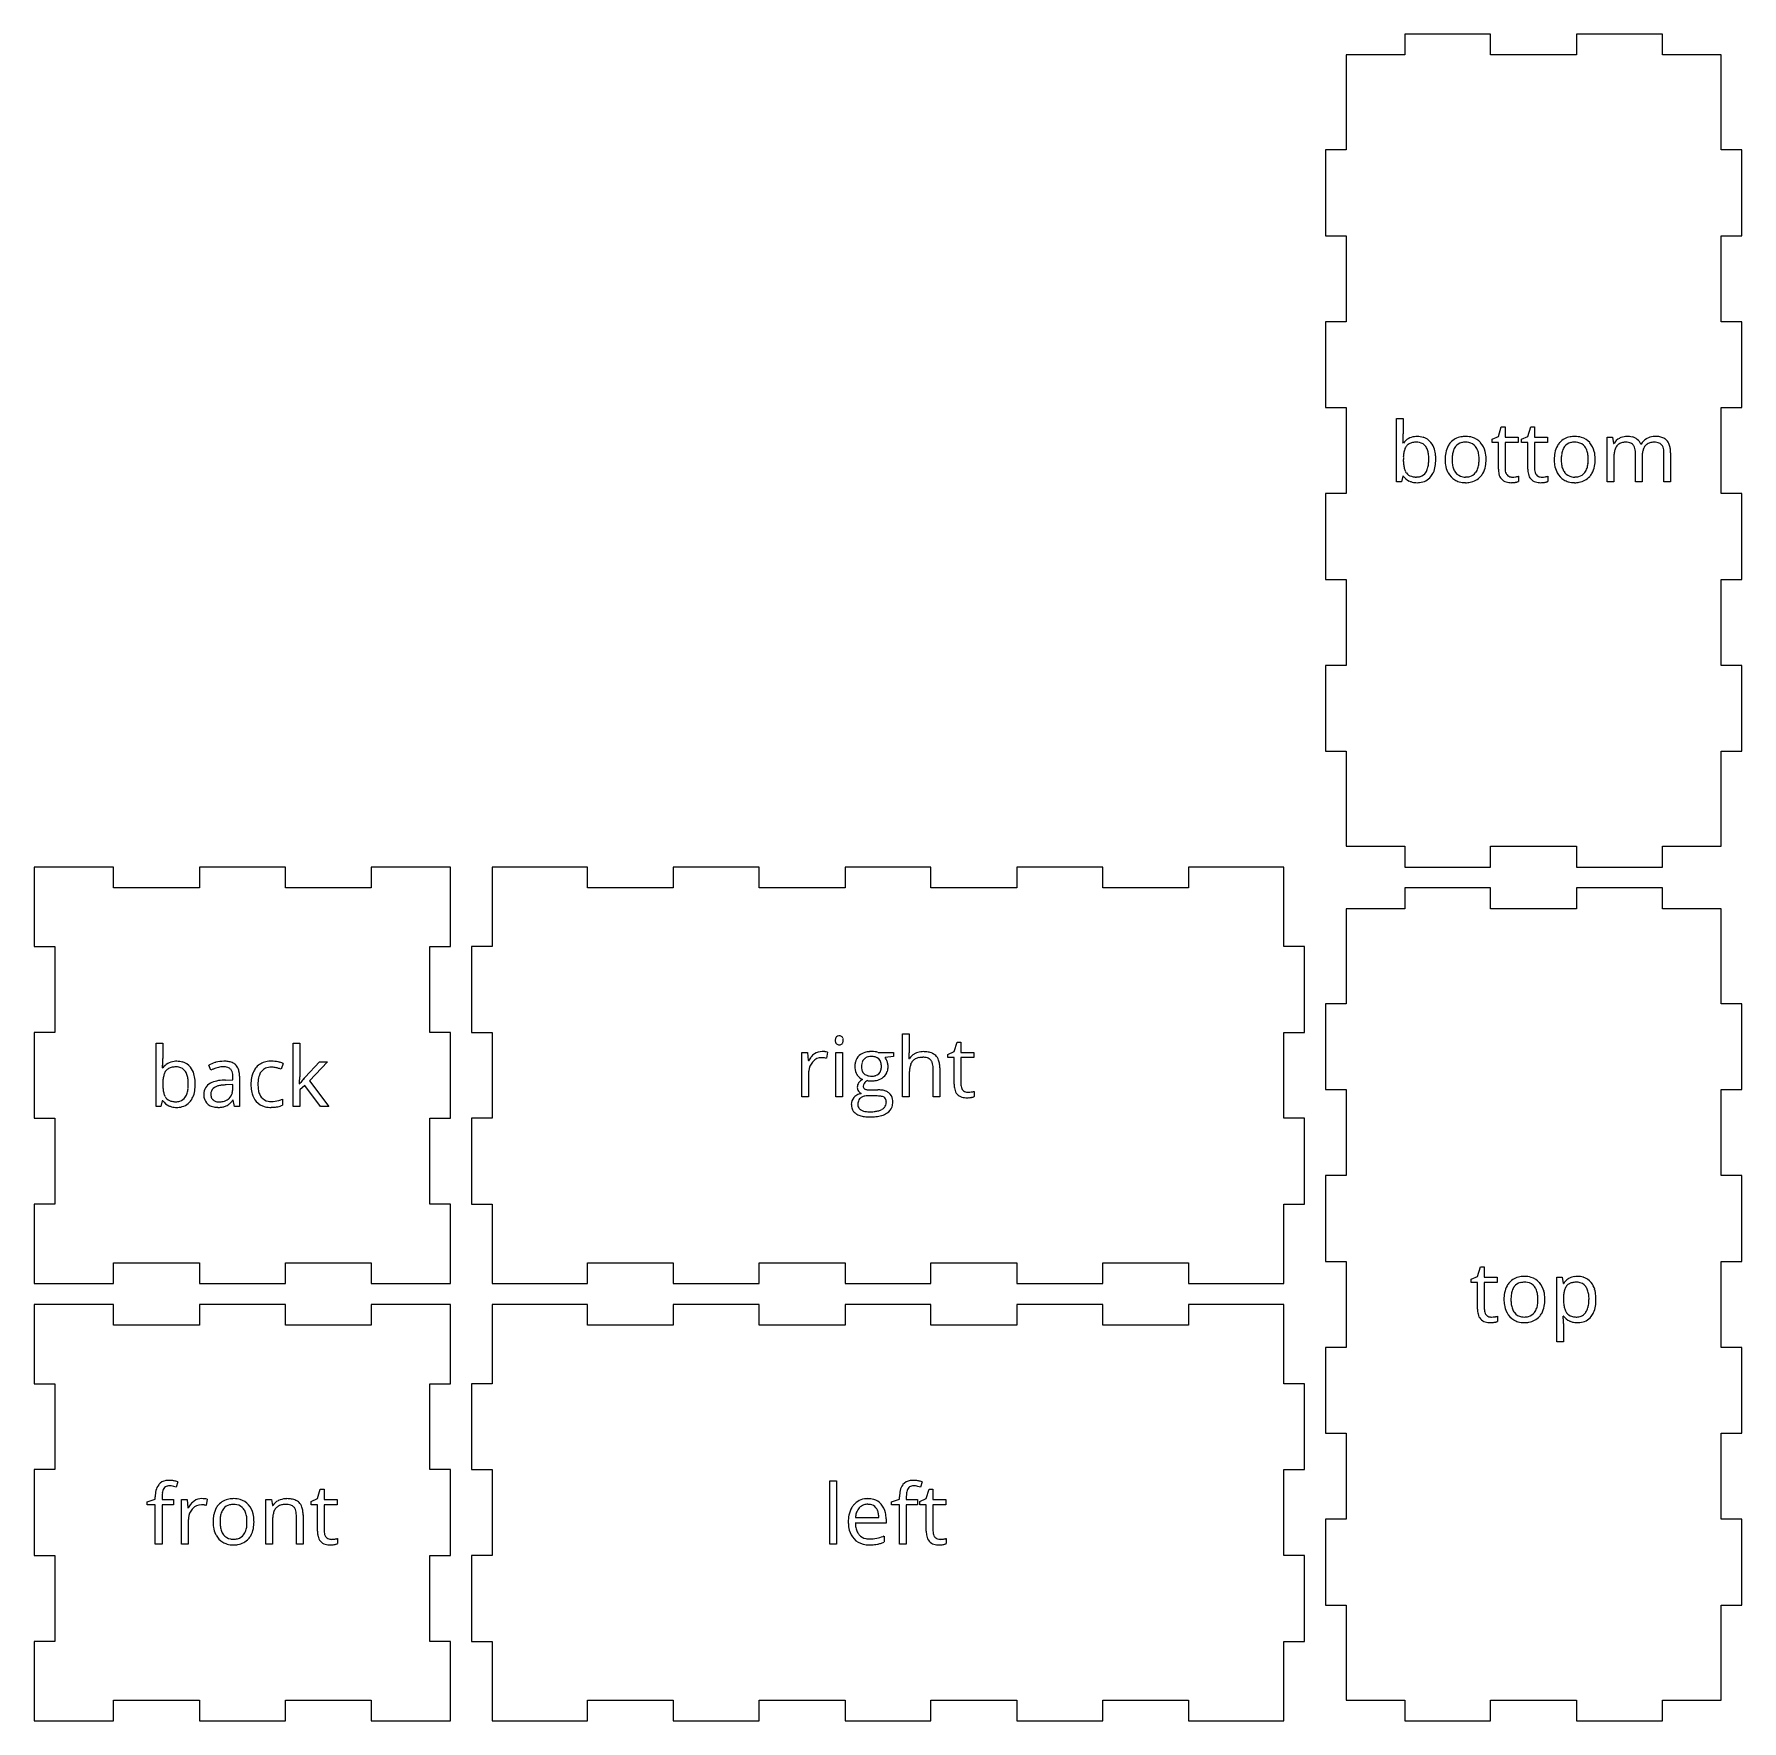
# Model space of a CAD drawing. Header units: millimetres. Extents: x 0 to 246, y 3 to 246.
import ezdxf

# ---------------------------------------------------------------- set-up
doc = ezdxf.new("R2010")
doc.units = ezdxf.units.MM

msp = doc.modelspace()

# ---------------------------------------------------------------- linework, layer by layer
at = {"layer": 'back_labelLayer'}
for p, q in [((17.56, 91.5), (17.56, 100.62)), ((17.56, 100.62), (18.53, 100.62)), ((18.53, 100.62), (18.53, 98.4)), ((37.3, 91.5), (37.3, 100.62)), ((37.3, 100.62), (38.26, 100.62)), ((38.26, 100.62), (38.26, 95.78)), ((18.49, 97.07), (18.53, 97.07)), ((25.45, 96.73), (25.15, 97.48)), ((35.87, 97.71), (35.57, 96.88)), ((39.03, 95.72), (41.1, 97.92)), ((42.26, 97.92), (39.66, 95.19)), ((41.1, 97.92), (42.26, 97.92)), ((27.54, 95.31), (28.63, 95.35)), ((28.61, 94.66), (27.64, 94.62)), ((28.61, 94.08), (28.61, 94.66)), ((28.63, 95.35), (28.63, 95.75)), ((29.58, 95.88), (29.58, 91.5)), ((38.21, 94.79), (38.26, 94.79)), ((38.99, 94.54), (38.26, 93.9)), ((38.26, 93.9), (38.26, 91.5)), ((41.26, 91.5), (38.99, 94.54)), ((39.66, 95.19), (42.44, 91.5)), ((18.26, 91.5), (17.56, 91.5)), ((18.46, 92.33), (18.26, 91.5)), ((18.53, 92.33), (18.46, 92.33)), ((28.67, 92.41), (28.62, 92.41)), ((28.86, 91.5), (28.67, 92.41)), ((29.58, 91.5), (28.86, 91.5)), ((35.78, 92.58), (35.78, 91.72)), ((38.26, 91.5), (37.3, 91.5)), ((42.44, 91.5), (41.26, 91.5))]:
    msp.add_line(p, q, dxfattribs=at)
for centre, radius, start, end in [((-1.75, 98.39), 20.28, 358.1123, 0.0485), ((3.9, 98.2), 14.63, 355.7238, 358.1259), ((6.32, 98.03), 12.2, 355.4719, 355.6523), ((20.35, 95.8), 2.21, 95.1835, 145.1109), ((21.61, 95.19), 3.04, 160.8927, 171.2334), ((20.31, 95.65), 1.67, 143.3382, 161.256), ((20, 95.85), 1.29, 120.1403, 142.4249), ((20.19, 95.5), 1.69, 100.447, 119.6701), ((20.39, 94.48), 2.73, 89.5731, 100.7324), ((20.54, 94.71), 3.32, 89.8743, 96.8145), ((20.42, 94.96), 2.25, 78.6782, 90.3749), ((20.58, 95.05), 2.97, 74.2393, 90.5624), ((20.61, 95.77), 1.42, 35.5408, 79.8011), ((20.77, 95.78), 2.23, 38.5631, 74.067), ((20.45, 95.66), 1.61, 32.7034, 35.5241), ((20.02, 95.41), 2.11, 15.7779, 32.0151), ((18.63, 95), 3.57, 6.1649, 16.0397), ((20.27, 95.38), 2.87, 16.4709, 38.4075), ((18.81, 94.93), 4.39, 5.1339, 16.7973), ((27.28, 93.53), 4.48, 106.3569, 118.335), ((28.3, 90.88), 6.51, 112.2122, 115.9641), ((27.67, 92.49), 4.78, 103.6227, 112.432), ((27.47, 92.94), 5.1, 104.5162, 106.5489), ((27.33, 93.52), 4.5, 90.0714, 104.6521), ((27.29, 94.06), 3.17, 90.4485, 103.7666), ((27.28, 94.82), 2.4, 83.6506, 90.1754), ((27.35, 93.92), 4.11, 81.568, 90.3249), ((27.38, 95.63), 1.59, 70.5717, 83.9929), ((27.58, 96.19), 0.987, 42.7296, 71.038), ((27.59, 95.47), 2.54, 68.2274, 81.7494), ((27.5, 96.15), 1.09, 20.4094, 41.448), ((26.9, 95.92), 1.73, 7.8273, 20.6042), ((27.92, 96.29), 1.66, 47.8684, 68.2934), ((25.84, 95.76), 2.79, 359.6933, 8.0036), ((27.97, 96.4), 1.54, 19.2331, 46.6741), ((27.08, 96.06), 2.49, 6.3379, 19.6815), ((25.76, 95.9), 3.83, 359.8027, 6.6583), ((34.73, 95.05), 3.47, 153.0875, 170.1051), ((34.02, 95.39), 2.68, 138.655, 152.6854), ((33.89, 95.49), 2.52, 101.4913, 138.3134), ((35.52, 94.93), 3.27, 160.1418, 175.1368), ((33.99, 95.53), 1.63, 114.4266, 161.6633), ((34.15, 95.02), 2.16, 88.7194, 112.5668), ((34.19, 94.22), 3.82, 89.5892, 102.1788), ((34.19, 95.02), 2.16, 87.6751, 89.975), ((34.21, 93.65), 4.39, 77.7702, 89.9475), ((34.16, 94.39), 2.79, 81.691, 87.5079), ((33.99, 93.17), 4.02, 77.2999, 81.7345), ((33.75, 92.05), 5.17, 74.7802, 77.4497), ((33.97, 92.86), 4.33, 68.3294, 74.8831), ((34.13, 93.19), 4.85, 74.6797, 77.9579), ((34.58, 94.82), 3.17, 70.0946, 74.7387), ((35.01, 95.99), 1.92, 63.5034, 70.1861), ((35.21, 96.42), 1.45, 62.9284, 63.1892), ((26.03, 94.72), 7.49, 177.6177, 180.0425), ((24.96, 94.69), 6.43, 179.7763, 185.7075), ((23.77, 94.84), 5.24, 171.0668, 177.8457), ((22.43, 94.43), 3.88, 185.5925, 194.2051), ((18.6, 94.47), 3.59, 343.4171, 353.6369), ((16.46, 94.75), 5.75, 359.7681, 6.3095), ((16.63, 94.71), 5.57, 353.4935, 0.2206), ((19.5, 94.35), 3.69, 335.8306, 350.8255), ((17.51, 94.68), 5.7, 350.6563, 0.338), ((16.97, 94.73), 6.24, 359.8779, 5.4093), ((26.12, 93.34), 1.68, 115.4905, 182.3568), ((26.96, 91.8), 3.44, 101.3568, 117.0799), ((26.99, 93.27), 1.54, 171.2122, 180.2058), ((26.5, 93.37), 1.04, 120.9734, 172.418), ((26.75, 92.99), 1.49, 113.5887, 121.6805), ((27.11, 92.12), 2.43, 102.7996, 113.2433), ((27.63, 88.64), 6.68, 92.4696, 101.7065), ((27.55, 90.27), 4.34, 96.3546, 102.9953), ((27.87, 87.48), 7.14, 91.8565, 96.4478), ((27.83, 85.82), 9.5, 91.7165, 92.9096), ((26.96, 93.85), 1.63, 314.1892, 347.427), ((26.14, 94.06), 2.47, 346.9177, 0.2825), ((25.51, 94.08), 3.1, 359.817, 359.9989), ((36.6, 94.7), 5.37, 169.8978, 180.3689), ((37.11, 94.66), 5.88, 179.9389, 183.9815), ((35.53, 94.52), 4.29, 183.5914, 196.3539), ((37.61, 94.7), 5.37, 174.531, 180.1549), ((36.95, 94.66), 4.71, 179.7041, 188.0744), ((35.25, 94.41), 3, 187.9315, 200.3886), ((-2.91, 97.65), 41.23, 356.0211, 356.0549), ((6.65, 97), 31.64, 356.0329, 356.6443), ((19.19, 96.27), 19.08, 356.6325, 357.491), ((26.74, 95.94), 11.53, 357.5042, 358.3308), ((31.78, 95.8), 6.48, 358.274, 359.8928), ((42.96, 91.46), 5.76, 142.3233, 144.7075), ((46.03, 89.1), 9.63, 140.4332, 142.3366), ((50.02, 85.81), 14.81, 139.2799, 140.4703), ((54.64, 81.83), 20.9, 138.3417, 139.2877), ((20.29, 93.58), 2.15, 215.585, 245.8362), ((20.8, 94.01), 2.2, 193.943, 208.0218), ((20.15, 93.67), 1.47, 208.5536, 217.5605), ((20.09, 93.65), 1.41, 218.169, 253.8047), ((20.45, 93.96), 2.57, 245.9802, 255.5455), ((20.36, 94.46), 2.26, 253.1382, 266.8483), ((20.53, 94.33), 2.95, 255.7755, 270.3186), ((20.43, 95.32), 3.13, 266.3776, 270.051), ((20.45, 94.14), 1.94, 269.3869, 285.8631), ((20.55, 94.68), 3.3, 269.9225, 275.5482), ((20.71, 93.7), 2.3, 274.064, 321.4081), ((20.6, 93.62), 1.4, 286.0163, 326.8497), ((19.9, 94.08), 2.23, 326.7105, 343.6662), ((20.37, 93.97), 2.73, 321.3161, 335.5436), ((26.88, 93.26), 2.45, 179.5457, 192.6949), ((26.06, 93.05), 1.6, 192.0828, 227.4521), ((26.1, 93.12), 1.67, 227.7689, 237.805), ((26.24, 93.38), 1.97, 238.3273, 258.9183), ((26.84, 93.25), 1.39, 179.5266, 192.7787), ((26.37, 93.14), 0.906, 192.3264, 222.058), ((26.34, 93.12), 0.866, 222.5804, 229.2548), ((26.46, 93.27), 1.06, 229.7837, 254.2724), ((26.45, 94.37), 2.98, 258.672, 270.4048), ((26.61, 93.79), 1.61, 253.9397, 266.4534), ((26.48, 95.76), 4.38, 269.9539, 273.1491), ((26.66, 94.37), 2.19, 266.0782, 270.0589), ((26.69, 94.86), 2.68, 269.5792, 282.0414), ((26.55, 94.69), 3.31, 272.9335, 281.4139), ((26.76, 93.65), 2.24, 281.2979, 293.7314), ((26.88, 94), 1.79, 281.7121, 306.4594), ((26.92, 93.23), 1.79, 294.3933, 304.7372), ((26.97, 93.85), 1.62, 306.9881, 313.8559), ((26.45, 93.91), 2.62, 304.8486, 314.8531), ((25.46, 94.91), 4.03, 314.7445, 321.7072), ((34.11, 94.09), 2.81, 196.0167, 221.1349), ((33.83, 93.88), 2.47, 221.7976, 256.802), ((34.33, 94.07), 2.02, 200.4183, 216.6392), ((33.95, 93.79), 1.54, 216.9695, 261.3103), ((34.12, 95.02), 3.64, 256.4244, 270.489), ((34.12, 94.59), 2.35, 260.136, 270.2692), ((34.11, 96.3), 4.07, 270.2658, 286.2891), ((34.16, 96.72), 5.33, 269.9656, 272.8643), ((34.24, 95.47), 4.08, 272.598, 282.1879), ((34.52, 94.18), 2.77, 282.0344, 296.9455), ((33.86, 97.23), 5.03, 286.0461, 292.3654)]:
    msp.add_arc(centre, radius, start, end, dxfattribs=at)
at = {"layer": 'back_outsideCutPath'}
for p, q in [((0, 126), (0, 114.56)), ((11.44, 126), (0, 126)), ((11.44, 123), (11.44, 126)), ((36.19, 126), (23.81, 126)), ((23.81, 126), (23.81, 123)), ((36.19, 123), (36.19, 126)), ((60, 126), (48.56, 126)), ((48.56, 126), (48.56, 123)), ((60, 114.56), (60, 126)), ((23.81, 123), (11.44, 123)), ((48.56, 123), (36.19, 123)), ((0, 114.56), (3, 114.56)), ((3, 114.56), (3, 102.19)), ((57, 102.19), (57, 114.56)), ((57, 114.56), (60, 114.56)), ((3, 102.19), (0, 102.19)), ((0, 102.19), (0, 89.81)), ((60, 102.19), (57, 102.19)), ((60, 89.81), (60, 102.19)), ((0, 89.81), (3, 89.81)), ((3, 89.81), (3, 77.44)), ((57, 77.44), (57, 89.81)), ((57, 89.81), (60, 89.81)), ((3, 77.44), (0, 77.44)), ((0, 77.44), (0, 66)), ((60, 77.44), (57, 77.44)), ((60, 66), (60, 77.44)), ((11.44, 66), (11.44, 69)), ((11.44, 69), (23.81, 69)), ((23.81, 69), (23.81, 66)), ((36.19, 66), (36.19, 69)), ((36.19, 69), (48.56, 69)), ((48.56, 69), (48.56, 66)), ((0, 66), (11.44, 66)), ((23.81, 66), (36.19, 66)), ((48.56, 66), (60, 66))]:
    msp.add_line(p, q, dxfattribs=at)
at = {"layer": 'bottom_labelLayer'}
for p, q in [((196.26, 181.5), (196.26, 190.62)), ((196.26, 190.62), (197.23, 190.62)), ((197.23, 190.62), (197.23, 188.4)), ((197.19, 187.07), (197.23, 187.07)), ((210.01, 187.63), (210.93, 188.04)), ((210.01, 187.17), (210.01, 187.63)), ((210.93, 187.17), (210.01, 187.17)), ((210.93, 188.04), (211.34, 189.41)), ((210.93, 183.35), (210.93, 187.17)), ((211.34, 189.41), (211.9, 189.41)), ((211.9, 189.41), (211.9, 187.92)), ((211.9, 187.92), (213.77, 187.92)), ((213.77, 187.17), (211.9, 187.17)), ((211.9, 187.17), (211.9, 183.39)), ((213.77, 187.92), (213.77, 187.17)), ((214.25, 187.63), (215.17, 188.04)), ((214.25, 187.17), (214.25, 187.63)), ((215.17, 187.17), (214.25, 187.17)), ((215.17, 188.04), (215.58, 189.41)), ((215.17, 183.35), (215.17, 187.17)), ((215.58, 189.41), (216.14, 189.41)), ((216.14, 189.41), (216.14, 187.92)), ((216.14, 187.92), (218, 187.92)), ((218, 187.17), (216.14, 187.17)), ((216.14, 187.17), (216.14, 183.39)), ((218, 187.92), (218, 187.17)), ((226.58, 181.5), (226.58, 187.92)), ((226.58, 187.92), (227.37, 187.92)), ((227.37, 187.92), (227.53, 187.04)), ((227.53, 187.04), (227.58, 187.04)), ((227.55, 184.87), (227.55, 181.5)), ((230.67, 181.5), (230.67, 185.68)), ((231.45, 186.95), (231.49, 186.95)), ((231.64, 185.09), (231.64, 181.5)), ((234.77, 181.5), (234.77, 185.68)), ((235.74, 185.69), (235.74, 181.5)), ((197.16, 182.33), (196.96, 181.5)), ((197.23, 182.33), (197.16, 182.33)), ((213.81, 182.3), (213.81, 181.56)), ((218.05, 182.3), (218.05, 181.56)), ((196.96, 181.5), (196.26, 181.5)), ((227.55, 181.5), (226.58, 181.5)), ((231.64, 181.5), (230.67, 181.5)), ((235.74, 181.5), (234.77, 181.5))]:
    msp.add_line(p, q, dxfattribs=at)
for centre, radius, start, end in [((182.6, 188.2), 14.63, 355.7238, 358.1259), ((185.02, 188.03), 12.2, 355.4719, 355.6523), ((176.95, 188.39), 20.28, 358.1123, 0.0485), ((199.05, 185.8), 2.21, 95.1835, 145.1109), ((198.7, 185.85), 1.29, 120.1403, 142.4249), ((198.88, 185.5), 1.69, 100.447, 119.6701), ((199.09, 184.48), 2.73, 89.5731, 100.7324), ((199.24, 184.71), 3.32, 89.8743, 96.8145), ((199.12, 184.96), 2.25, 78.6782, 90.3749), ((199.28, 185.05), 2.97, 74.2393, 90.5624), ((199.31, 185.77), 1.42, 35.5408, 79.8011), ((199.47, 185.78), 2.23, 38.5631, 74.067), ((198.97, 185.38), 2.87, 16.4709, 38.4075), ((206.04, 185.37), 2.69, 138.1759, 150.2288), ((205.95, 185.44), 2.57, 99.1759, 137.9833), ((205.98, 185.64), 1.55, 103.4685, 142.3119), ((206.2, 184.26), 3.78, 89.7327, 100.076), ((206.17, 184.9), 2.31, 89.4806, 103.8805), ((206.2, 184.76), 2.45, 79.3454, 90.3175), ((206.25, 184.77), 3.27, 73.5223, 90.5692), ((206.39, 185.59), 1.6, 37.9578, 80.4006), ((206.44, 185.47), 2.55, 41.1446, 73.2134), ((206.08, 185.15), 3.03, 13.5014, 41.0703), ((221.76, 185.37), 2.69, 138.1759, 150.2288), ((221.67, 185.44), 2.57, 99.1759, 137.9833), ((221.7, 185.64), 1.55, 103.4685, 142.3119), ((221.92, 184.26), 3.78, 89.7327, 100.076), ((221.89, 184.9), 2.31, 89.4806, 103.8805), ((221.93, 184.76), 2.45, 79.3454, 90.3175), ((221.97, 184.77), 3.27, 73.5223, 90.5692), ((222.11, 185.59), 1.6, 37.9578, 80.4006), ((222.17, 185.47), 2.55, 41.1446, 73.2134), ((221.8, 185.15), 3.03, 13.5014, 41.0703), ((229.23, 186.07), 1.91, 117.121, 149.5424), ((229.11, 185.67), 1.53, 101.1546, 123.0656), ((229.42, 185.73), 2.31, 93.8343, 117.5072), ((229.3, 184.8), 2.42, 89.5573, 101.4832), ((229.47, 185.25), 2.79, 89.9661, 94.2831), ((229.32, 184.94), 2.28, 85.5238, 90.0794), ((229.51, 184.85), 3.18, 77.5572, 90.5513), ((229.39, 185.6), 1.61, 72.3601, 85.9562), ((229.57, 186.16), 1.02, 41.0611, 72.8993), ((229.8, 186.13), 1.88, 52.7027, 78.0054), ((229.91, 186.32), 1.66, 22.2098, 51.4971), ((233.25, 185.94), 2.03, 119.4042, 150.1829), ((233.48, 185.6), 2.44, 118.2585, 120.063), ((233.48, 185.57), 2.46, 95.8635, 117.9693), ((233.21, 185.61), 1.58, 101.0032, 121.784), ((233.4, 184.71), 2.5, 89.5622, 101.2962), ((233.56, 184.97), 3.07, 89.9197, 96.2618), ((233.42, 184.96), 2.26, 85.8144, 90.0686), ((233.59, 184.66), 3.38, 79.9361, 90.3804), ((233.48, 185.6), 1.61, 72.6396, 86.2568), ((233.67, 186.16), 1.02, 41.0408, 73.1793), ((233.81, 185.88), 2.14, 62.9724, 80.1665), ((234.05, 186.36), 1.6, 44.229, 62.6229), ((233.98, 186.33), 1.67, 19.5612, 43.3161), ((204.73, 184.72), 7.49, 177.6177, 180.0425), ((203.66, 184.69), 6.43, 179.7763, 185.7075), ((202.47, 184.84), 5.24, 171.0668, 177.8457), ((200.31, 185.19), 3.04, 160.8927, 171.2334), ((199.01, 185.65), 1.67, 143.3382, 161.256), ((199.15, 185.66), 1.61, 32.7034, 35.5241), ((198.72, 185.41), 2.11, 15.7779, 32.0151), ((197.32, 185), 3.57, 6.1649, 16.0397), ((195.16, 184.75), 5.75, 359.7681, 6.3095), ((195.33, 184.71), 5.57, 353.4935, 0.2206), ((197.51, 184.93), 4.39, 5.1339, 16.7973), ((196.21, 184.68), 5.7, 350.6563, 0.338), ((195.67, 184.73), 6.24, 359.8779, 5.4093), ((208.31, 184.75), 5.05, 169.2443, 180.3881), ((208.12, 184.7), 4.87, 179.7745, 189.0933), ((206.59, 185.09), 3.3, 150.7111, 169.4695), ((209.4, 184.74), 5.14, 173.0086, 180.2464), ((209.19, 184.69), 4.93, 179.706, 187.9161), ((207.55, 184.98), 3.27, 162.0653, 173.1675), ((206.35, 185.37), 2.01, 142.9025, 162.375), ((206.06, 185.36), 2, 20.0257, 37.435), ((205.07, 185), 3.06, 7.744, 20.069), ((203.3, 184.74), 4.85, 359.7076, 7.8973), ((203.03, 184.7), 5.12, 353.5363, 0.2014), ((204.67, 184.78), 4.49, 1.1277, 13.88), ((204.13, 184.68), 5.02, 349.1762, 0.3863), ((203.45, 184.72), 5.71, 359.9919, 1.542), ((224.03, 184.75), 5.05, 169.2443, 180.3881), ((223.84, 184.7), 4.87, 179.7745, 189.0933), ((222.31, 185.09), 3.3, 150.7111, 169.4695), ((225.12, 184.74), 5.14, 173.0086, 180.2464), ((224.91, 184.69), 4.93, 179.706, 187.9161), ((223.27, 184.98), 3.27, 162.0653, 173.1675), ((222.07, 185.37), 2.01, 142.9025, 162.375), ((221.78, 185.36), 2, 20.0257, 37.435), ((220.79, 185), 3.06, 7.744, 20.069), ((219.02, 184.74), 4.85, 359.7076, 7.8973), ((218.75, 184.7), 5.12, 353.5363, 0.2014), ((220.39, 184.78), 4.49, 1.1277, 13.88), ((219.85, 184.68), 5.02, 349.1762, 0.3863), ((219.17, 184.72), 5.71, 359.9919, 1.542), ((234.33, 184.87), 6.77, 178.0977, 180.0253), ((232.44, 184.96), 4.89, 171.3042, 178.3502), ((230.47, 185.26), 2.89, 161.0235, 171.4469), ((229.28, 185.69), 1.63, 143.077, 161.3914), ((228.99, 185.89), 1.27, 123.7021, 142.3022), ((229.44, 186.07), 1.18, 20.7071, 40.0218), ((228.86, 185.85), 1.8, 7.9864, 20.7949), ((227.8, 185.69), 2.87, 359.6948, 8.1472), ((235.92, 185.11), 4.28, 172.3776, 180.183), ((237.06, 185.09), 5.41, 179.8932, 179.9989), ((234.3, 185.33), 2.64, 160.8732, 172.5273), ((233.33, 185.68), 1.61, 140.9766, 161.17), ((233.07, 185.87), 1.29, 122.3598, 140.2884), ((233.54, 186.07), 1.18, 20.7071, 40.0218), ((232.96, 185.85), 1.8, 7.9864, 20.7949), ((231.9, 185.69), 2.87, 359.6948, 8.1472), ((232.96, 185.95), 2.76, 7.5042, 19.9645), ((231.28, 185.71), 4.46, 359.7107, 7.6907), ((198.98, 183.58), 2.15, 215.585, 245.8362), ((201.13, 184.43), 3.88, 185.5925, 194.2051), ((199.5, 184.01), 2.2, 193.943, 208.0218), ((198.85, 183.67), 1.47, 208.5536, 217.5605), ((198.79, 183.65), 1.41, 218.169, 253.8047), ((199.05, 184.46), 2.26, 253.1382, 266.8483), ((199.13, 185.32), 3.13, 266.3776, 270.051), ((199.15, 184.14), 1.94, 269.3869, 285.8631), ((199.41, 183.7), 2.3, 274.064, 321.4081), ((199.3, 183.62), 1.4, 286.0163, 326.8497), ((198.6, 184.08), 2.23, 326.7105, 343.6662), ((197.3, 184.47), 3.59, 343.4171, 353.6369), ((199.07, 183.97), 2.73, 321.3161, 335.5436), ((198.2, 184.35), 3.69, 335.8306, 350.8255), ((206.87, 184.49), 3.6, 188.9103, 205.3171), ((206.5, 184.33), 3.2, 205.6559, 208.4461), ((206.02, 184.04), 2.63, 207.7947, 238.6758), ((207.38, 184.43), 3.1, 187.7639, 200.0977), ((206.39, 184.07), 2.04, 200.0846, 216.9131), ((206.02, 183.81), 1.59, 217.301, 261.7099), ((206.19, 184.61), 2.42, 260.5033, 270.2477), ((206.22, 184.46), 2.26, 269.4481, 284.7256), ((206.4, 183.79), 1.57, 284.5662, 322.6334), ((206.44, 184), 2.59, 278.8959, 317.9979), ((205.99, 184.1), 2.09, 323.0089, 342.6391), ((204.79, 184.49), 3.35, 342.3616, 353.7537), ((206.34, 184.08), 2.71, 318.144, 329.7566), ((205.82, 184.35), 3.3, 330.2507, 349.4117), ((213.99, 183.31), 3.06, 179.3551, 192.8478), ((212.45, 182.9), 1.47, 190.3818, 253.8772), ((213.86, 183.37), 1.96, 179.6417, 189.7506), ((213.17, 183.25), 1.26, 189.5479, 205.7874), ((212.89, 183.12), 0.943, 206.1295, 221.4084), ((212.86, 183.1), 0.904, 221.5949, 262.3505), ((212.93, 183.49), 1.3, 261.3265, 270.1914), ((212.94, 185.38), 3.19, 269.8803, 278.3028), ((212.97, 185.13), 2.94, 278.4155, 279.0082), ((212.61, 187.42), 5.26, 278.959, 280.5104), ((212.96, 185.59), 3.4, 280.4847, 282.6268), ((213.26, 184.26), 2.03, 282.5877, 285.5794), ((213.4, 183.71), 1.46, 285.7245, 286.256), ((218.23, 183.31), 3.06, 179.3551, 192.8478), ((216.69, 182.9), 1.47, 190.3818, 253.8772), ((218.1, 183.37), 1.96, 179.6417, 189.7506), ((217.41, 183.25), 1.26, 189.5479, 205.7874), ((217.12, 183.12), 0.943, 206.1295, 221.4084), ((217.09, 183.1), 0.904, 221.5949, 262.3505), ((217.17, 183.49), 1.3, 261.3265, 270.1914), ((217.18, 185.38), 3.19, 269.8803, 278.3028), ((217.21, 185.13), 2.94, 278.4155, 279.0082), ((216.85, 187.42), 5.26, 278.959, 280.5104), ((217.19, 185.59), 3.4, 280.4847, 282.6268), ((217.49, 184.26), 2.03, 282.5877, 285.5794), ((217.64, 183.71), 1.46, 285.7245, 286.256), ((222.59, 184.49), 3.6, 188.9103, 205.3171), ((222.22, 184.33), 3.2, 205.6559, 208.4461), ((221.74, 184.04), 2.63, 207.7947, 238.6758), ((223.1, 184.43), 3.1, 187.7639, 200.0977), ((222.11, 184.07), 2.04, 200.0846, 216.9131), ((221.74, 183.81), 1.59, 217.301, 261.7099), ((221.91, 184.61), 2.42, 260.5033, 270.2477), ((221.95, 184.46), 2.26, 269.4481, 284.7256), ((222.12, 183.79), 1.57, 284.5662, 322.6334), ((222.16, 184), 2.59, 278.8959, 317.9979), ((221.71, 184.1), 2.09, 323.0089, 342.6391), ((220.51, 184.49), 3.35, 342.3616, 353.7537), ((222.06, 184.08), 2.71, 318.144, 329.7566), ((221.54, 184.35), 3.3, 330.2507, 349.4117), ((199.15, 183.96), 2.57, 245.9802, 255.5455), ((199.23, 184.33), 2.95, 255.7755, 270.3186), ((199.25, 184.68), 3.3, 269.9225, 275.5482), ((206.05, 184.1), 2.71, 238.8116, 253.2428), ((206.16, 184.51), 3.12, 253.5437, 270.4183), ((206.2, 185.16), 3.78, 269.7503, 279.8033), ((212.76, 183.92), 2.54, 253.7848, 270.8853), ((212.79, 183.88), 2.49, 270.0035, 270.7608), ((212.78, 184.41), 3.03, 270.8932, 275.5484), ((212.67, 185.59), 4.22, 275.5261, 279.2939), ((212.77, 185.02), 3.64, 279.1865, 280.1144), ((212.93, 184.14), 2.74, 280.007, 283.3735), ((213.17, 183.12), 1.69, 283.3069, 288.1198), ((213.41, 182.42), 0.957, 287.9889, 295.3048), ((216.99, 183.92), 2.54, 253.7848, 270.8853), ((217.03, 183.88), 2.49, 270.0035, 270.7608), ((217.02, 184.41), 3.03, 270.8932, 275.5484), ((216.9, 185.59), 4.22, 275.5261, 279.2939), ((217, 185.02), 3.64, 279.1865, 280.1144), ((217.17, 184.14), 2.74, 280.007, 283.3735), ((217.41, 183.12), 1.69, 283.3069, 288.1198), ((217.64, 182.42), 0.957, 287.9889, 295.3048), ((221.77, 184.1), 2.71, 238.8116, 253.2428), ((221.88, 184.51), 3.12, 253.5437, 270.4183), ((221.92, 185.16), 3.78, 269.7503, 279.8033)]:
    msp.add_arc(centre, radius, start, end, dxfattribs=at)
at = {"layer": 'bottom_outsideCutPath'}
for p, q in [((209.81, 246), (197.44, 246)), ((197.44, 246), (197.44, 243)), ((209.81, 243), (209.81, 246)), ((234.56, 246), (222.19, 246)), ((222.19, 246), (222.19, 243)), ((234.56, 243), (234.56, 246)), ((189, 243), (189, 229.31)), ((197.44, 243), (189, 243)), ((222.19, 243), (209.81, 243)), ((243, 243), (234.56, 243)), ((243, 241.69), (243, 243)), ((243, 229.31), (243, 241.69)), ((189, 229.31), (186, 229.31)), ((186, 229.31), (186, 216.94)), ((246, 229.31), (243, 229.31)), ((246, 216.94), (246, 229.31)), ((186, 216.94), (189, 216.94)), ((189, 216.94), (189, 204.56)), ((243, 204.56), (243, 216.94)), ((243, 216.94), (246, 216.94)), ((189, 204.56), (186, 204.56)), ((186, 204.56), (186, 192.19)), ((246, 204.56), (243, 204.56)), ((246, 192.19), (246, 204.56)), ((186, 192.19), (189, 192.19)), ((189, 192.19), (189, 179.81)), ((243, 179.81), (243, 192.19)), ((243, 192.19), (246, 192.19)), ((189, 179.81), (186, 179.81)), ((186, 179.81), (186, 167.44)), ((246, 179.81), (243, 179.81)), ((246, 167.44), (246, 179.81)), ((186, 167.44), (189, 167.44)), ((189, 167.44), (189, 155.06)), ((243, 155.06), (243, 167.44)), ((243, 167.44), (246, 167.44)), ((189, 155.06), (186, 155.06)), ((186, 155.06), (186, 142.69)), ((246, 155.06), (243, 155.06)), ((246, 142.69), (246, 155.06)), ((186, 142.69), (189, 142.69)), ((189, 142.69), (189, 130.31)), ((243, 129), (243, 142.69)), ((243, 142.69), (246, 142.69)), ((189, 130.31), (189, 129)), ((189, 129), (197.44, 129)), ((197.44, 129), (197.44, 126)), ((209.81, 126), (209.81, 129)), ((209.81, 129), (222.19, 129)), ((222.19, 129), (222.19, 126)), ((234.56, 126), (234.56, 129)), ((234.56, 129), (243, 129)), ((197.44, 126), (209.81, 126)), ((222.19, 126), (234.56, 126))]:
    msp.add_line(p, q, dxfattribs=at)
at = {"layer": 'front_labelLayer'}
for p, q in [((20.72, 37.44), (20.46, 36.67)), ((16.3, 34.57), (17.45, 34.92)), ((16.3, 34.13), (16.3, 34.57)), ((17.45, 34.92), (17.45, 35.28)), ((18.42, 35.31), (18.42, 34.89)), ((18.42, 34.89), (20.06, 34.89)), ((20.06, 34.89), (20.06, 34.13)), ((21.23, 28.47), (21.23, 34.89)), ((21.23, 34.89), (22.03, 34.89)), ((22.03, 34.89), (22.15, 33.7)), ((24.93, 34.94), (24.79, 34.03)), ((33.38, 28.47), (33.38, 34.89)), ((33.38, 34.89), (34.17, 34.89)), ((34.17, 34.89), (34.33, 34.01)), ((39.89, 34.6), (40.81, 35.01)), ((39.89, 34.13), (39.89, 34.6)), ((40.81, 35.01), (41.22, 36.38)), ((41.22, 36.38), (41.79, 36.38)), ((41.79, 36.38), (41.79, 34.89)), ((41.79, 34.89), (43.65, 34.89)), ((43.65, 34.89), (43.65, 34.13)), ((17.45, 34.13), (16.3, 34.13)), ((17.45, 28.47), (17.45, 34.13)), ((20.06, 34.13), (18.42, 34.13)), ((18.42, 34.13), (18.42, 28.47)), ((22.15, 33.7), (22.19, 33.7)), ((34.33, 34.01), (34.37, 34.01)), ((37.77, 28.47), (37.77, 32.62)), ((38.75, 32.66), (38.75, 28.47)), ((40.81, 34.13), (39.89, 34.13)), ((40.81, 30.31), (40.81, 34.13)), ((43.65, 34.13), (41.79, 34.13)), ((41.79, 34.13), (41.79, 30.35)), ((22.2, 31.91), (22.2, 28.47)), ((34.35, 31.84), (34.35, 28.47)), ((18.42, 28.47), (17.45, 28.47)), ((22.2, 28.47), (21.23, 28.47)), ((34.35, 28.47), (33.38, 28.47)), ((38.75, 28.47), (37.77, 28.47)), ((43.7, 29.27), (43.7, 28.53))]:
    msp.add_line(p, q, dxfattribs=at)
for centre, radius, start, end in [((19.54, 35.76), 2.04, 141.7434, 168.2322), ((19.24, 35.92), 1.71, 98.2552, 139.6203), ((19.5, 34.69), 2.96, 89.6697, 99.9314), ((19.5, 34.52), 3.13, 81.5641, 89.7018), ((19.28, 32.98), 4.68, 75.974, 81.6565), ((18.91, 31.41), 6.3, 73.2964, 76.0946), ((21.39, 35.33), 3.94, 167.5776, 180.6587), ((23.02, 35.31), 4.59, 178.1974, 180.0232), ((21.76, 35.36), 3.33, 171.6528, 178.4384), ((20.43, 35.56), 1.99, 161.8438, 171.7847), ((19.61, 35.84), 1.13, 145.0688, 162.1802), ((19.37, 35.99), 0.842, 102.7678, 144.338), ((19.49, 35.54), 1.31, 89.4859, 103.4197), ((19.5, 34.76), 2.09, 83.076, 89.7927), ((19.37, 33.73), 3.13, 76.5184, 83.0216), ((19, 32.17), 4.72, 71.9613, 76.5918), ((24.47, 32.59), 2.51, 124.2321, 139.4161), ((24.15, 33.07), 1.94, 89.6797, 124.4406), ((24.17, 30.54), 4.47, 84.9923, 90.1281), ((24.28, 31.74), 3.26, 78.4892, 85.0266), ((28.47, 32.41), 2.57, 99.1759, 137.9833), ((28.72, 31.23), 3.78, 89.7327, 100.076), ((28.77, 31.74), 3.27, 73.5223, 90.5692), ((28.96, 32.44), 2.55, 41.1446, 73.2134), ((36.04, 32.96), 1.97, 116.9443, 147.6526), ((36.24, 32.61), 2.37, 115.8071, 117.6069), ((36.35, 32.37), 2.63, 94.3227, 115.5454), ((36.41, 31.82), 3.18, 89.9579, 94.7109), ((36.44, 31.17), 3.84, 80.5585, 90.3538), ((36.68, 32.56), 2.43, 65.1094, 80.7638), ((36.96, 33.18), 1.75, 46.5584, 64.8783), ((36.98, 33.24), 1.69, 19.3849, 45.5997), ((25.05, 32.09), 3.28, 139.414, 150.6033), ((25.16, 31.92), 2.95, 173.6908, 180.0883), ((24.43, 32.03), 2.22, 138.9576, 174.5422), ((24.49, 31.97), 2.31, 135.6207, 138.8378), ((24.08, 32.44), 1.69, 89.6335, 137.0881), ((24.09, 31.84), 2.28, 87.3437, 89.9659), ((24.05, 31.14), 2.99, 81.5885, 87.1917), ((23.86, 29.85), 4.29, 77.4454, 81.636), ((30.82, 31.72), 5.05, 169.2443, 180.3881), ((29.11, 32.06), 3.3, 150.7111, 169.4695), ((28.56, 32.34), 2.69, 138.1759, 150.2288), ((31.92, 31.71), 5.14, 173.0086, 180.2464), ((30.06, 31.94), 3.27, 162.0653, 173.1675), ((28.87, 32.34), 2.01, 142.9025, 162.375), ((28.49, 32.61), 1.55, 103.4685, 142.3119), ((28.69, 31.87), 2.31, 89.4806, 103.8805), ((28.72, 31.73), 2.45, 79.3454, 90.3175), ((28.91, 32.56), 1.6, 37.9578, 80.4006), ((28.58, 32.33), 2, 20.0257, 37.435), ((27.59, 31.96), 3.06, 7.744, 20.069), ((25.81, 31.71), 4.85, 359.7076, 7.8973), ((28.6, 32.12), 3.03, 13.5014, 41.0703), ((27.18, 31.75), 4.49, 1.1277, 13.88), ((38.95, 31.91), 4.6, 171.1766, 178.3218), ((40.58, 31.84), 6.23, 178.081, 180.0237), ((37.14, 32.2), 2.77, 159.9534, 171.3801), ((36.04, 32.62), 1.59, 140.1519, 160.3146), ((35.86, 32.74), 1.37, 118.5439, 139.1927), ((36.07, 32.33), 1.83, 100.1176, 118.1603), ((36.28, 31.24), 2.94, 89.5933, 100.3718), ((36.3, 31.6), 2.58, 84.0198, 90.151), ((36.4, 32.43), 1.74, 71.0828, 84.3692), ((36.62, 33.04), 1.1, 43.3791, 71.5386), ((36.56, 33.01), 1.16, 22.7025, 42.3419), ((36.04, 32.8), 1.72, 8.4932, 22.658), ((35.02, 32.64), 2.75, 359.6714, 8.6877), ((36, 32.88), 2.73, 6.9633, 19.8363), ((34.5, 32.67), 4.24, 359.7631, 7.2116), ((30.64, 31.67), 4.87, 179.7745, 189.0933), ((29.39, 31.45), 3.6, 188.9103, 205.3171), ((29.02, 31.3), 3.2, 205.6559, 208.4461), ((28.54, 31), 2.63, 207.7947, 238.6758), ((31.71, 31.66), 4.93, 179.706, 187.9161), ((29.9, 31.4), 3.1, 187.7639, 200.0977), ((28.9, 31.04), 2.04, 200.0846, 216.9131), ((28.54, 30.78), 1.59, 217.301, 261.7099), ((28.92, 30.76), 1.57, 284.5662, 322.6334), ((28.5, 31.06), 2.09, 323.0089, 342.6391), ((27.31, 31.45), 3.35, 342.3616, 353.7537), ((25.54, 31.67), 5.12, 353.5363, 0.2014), ((28.86, 31.04), 2.71, 318.144, 329.7566), ((28.34, 31.31), 3.3, 330.2507, 349.4117), ((26.65, 31.65), 5.02, 349.1762, 0.3863), ((25.96, 31.69), 5.71, 359.9919, 1.542), ((43.87, 30.28), 3.06, 179.3551, 192.8478), ((42.34, 29.86), 1.47, 190.3818, 253.8772), ((43.74, 30.34), 1.96, 179.6417, 189.7506), ((43.05, 30.22), 1.26, 189.5479, 205.7874), ((42.77, 30.09), 0.943, 206.1295, 221.4084), ((28.57, 31.07), 2.71, 238.8116, 253.2428), ((28.67, 31.47), 3.12, 253.5437, 270.4183), ((28.71, 31.58), 2.42, 260.5033, 270.2477), ((28.71, 32.13), 3.78, 269.7503, 279.8033), ((28.74, 31.42), 2.26, 269.4481, 284.7256), ((28.95, 30.97), 2.59, 278.8959, 317.9979), ((42.64, 30.89), 2.54, 253.7848, 270.8853), ((42.74, 30.06), 0.904, 221.5949, 262.3505), ((42.81, 30.45), 1.3, 261.3265, 270.1914), ((42.68, 30.84), 2.49, 270.0035, 270.7608), ((42.66, 31.38), 3.03, 270.8932, 275.5484), ((42.82, 32.35), 3.19, 269.8803, 278.3028), ((42.55, 32.56), 4.22, 275.5261, 279.2939), ((42.65, 31.99), 3.64, 279.1865, 280.1144), ((42.85, 32.1), 2.94, 278.4155, 279.0082), ((42.81, 31.11), 2.74, 280.007, 283.3735), ((42.5, 34.39), 5.26, 278.959, 280.5104), ((43.06, 30.09), 1.69, 283.3069, 288.1198), ((42.84, 32.56), 3.4, 280.4847, 282.6268), ((43.14, 31.23), 2.03, 282.5877, 285.5794), ((43.29, 29.39), 0.957, 287.9889, 295.3048), ((43.29, 30.68), 1.46, 285.7245, 286.256)]:
    msp.add_arc(centre, radius, start, end, dxfattribs=at)
at = {"layer": 'front_outsideCutPath'}
for p, q in [((0, 63), (0, 51.56)), ((11.44, 63), (0, 63)), ((11.44, 60), (11.44, 63)), ((36.19, 63), (23.81, 63)), ((23.81, 63), (23.81, 60)), ((36.19, 60), (36.19, 63)), ((60, 63), (48.56, 63)), ((48.56, 63), (48.56, 60)), ((60, 51.56), (60, 63)), ((23.81, 60), (11.44, 60)), ((48.56, 60), (36.19, 60)), ((0, 51.56), (3, 51.56)), ((3, 51.56), (3, 39.19)), ((57, 39.19), (57, 51.56)), ((57, 51.56), (60, 51.56)), ((3, 39.19), (0, 39.19)), ((0, 39.19), (0, 26.81)), ((60, 39.19), (57, 39.19)), ((60, 26.81), (60, 39.19)), ((0, 26.81), (3, 26.81)), ((3, 26.81), (3, 14.44)), ((57, 14.44), (57, 26.81)), ((57, 26.81), (60, 26.81)), ((3, 14.44), (0, 14.44)), ((0, 14.44), (0, 3)), ((60, 14.44), (57, 14.44)), ((60, 3), (60, 14.44)), ((11.44, 3), (11.44, 6)), ((11.44, 6), (23.81, 6)), ((23.81, 6), (23.81, 3)), ((36.19, 3), (36.19, 6)), ((36.19, 6), (48.56, 6)), ((48.56, 6), (48.56, 3)), ((0, 3), (11.44, 3)), ((23.81, 3), (36.19, 3)), ((48.56, 3), (60, 3))]:
    msp.add_line(p, q, dxfattribs=at)
at = {"layer": 'left_labelLayer'}
for p, q in [((114.61, 28.47), (114.61, 37.59)), ((114.61, 37.59), (115.58, 37.59)), ((115.58, 37.59), (115.58, 28.47)), ((127.92, 37.44), (127.67, 36.67)), ((123.51, 34.57), (124.66, 34.92)), ((123.51, 34.13), (123.51, 34.57)), ((124.66, 34.92), (124.66, 35.28)), ((125.63, 35.31), (125.63, 34.89)), ((125.63, 34.89), (127.27, 34.89)), ((127.27, 34.89), (127.27, 34.13)), ((127.59, 34.6), (128.51, 35.01)), ((127.59, 34.13), (127.59, 34.6)), ((128.51, 35.01), (128.92, 36.38)), ((128.92, 36.38), (129.48, 36.38)), ((129.48, 36.38), (129.48, 34.89)), ((129.48, 34.89), (131.35, 34.89)), ((131.35, 34.89), (131.35, 34.13)), ((118.32, 32.29), (121.67, 32.29)), ((122.72, 32.12), (122.72, 31.5)), ((124.66, 34.13), (123.51, 34.13)), ((124.66, 28.47), (124.66, 34.13)), ((127.27, 34.13), (125.63, 34.13)), ((125.63, 34.13), (125.63, 28.47)), ((128.51, 34.13), (127.59, 34.13)), ((128.51, 30.31), (128.51, 34.13)), ((131.35, 34.13), (129.48, 34.13)), ((129.48, 34.13), (129.48, 30.35)), ((122.72, 31.5), (118.29, 31.5)), ((122.44, 29.63), (122.44, 28.77)), ((115.58, 28.47), (114.61, 28.47)), ((125.63, 28.47), (124.66, 28.47)), ((131.39, 29.27), (131.39, 28.53))]:
    msp.add_line(p, q, dxfattribs=at)
for centre, radius, start, end in [((126.75, 35.76), 2.04, 141.7434, 168.2322), ((126.45, 35.92), 1.71, 98.2552, 139.6203), ((126.71, 34.69), 2.96, 89.6697, 99.9314), ((126.71, 34.52), 3.13, 81.5641, 89.7018), ((126.49, 32.98), 4.68, 75.974, 81.6565), ((126.12, 31.41), 6.3, 73.2964, 76.0946), ((119.97, 32.51), 2.49, 92.4763, 140.5386), ((120.1, 31.57), 3.44, 89.9638, 93.9177), ((120.13, 32.04), 2.96, 74.2126, 90.545), ((120.32, 32.73), 2.25, 41.2065, 74.0233), ((128.6, 35.33), 3.94, 167.5776, 180.6587), ((130.23, 35.31), 4.59, 178.1974, 180.0232), ((128.97, 35.36), 3.33, 171.6528, 178.4384), ((127.64, 35.56), 1.99, 161.8438, 171.7847), ((126.82, 35.84), 1.13, 145.0688, 162.1802), ((126.58, 35.99), 0.842, 102.7678, 144.338), ((126.7, 35.54), 1.31, 89.4859, 103.4197), ((126.7, 34.76), 2.09, 83.076, 89.7927), ((126.58, 33.73), 3.13, 76.5184, 83.0216), ((126.21, 32.17), 4.72, 71.9613, 76.5918), ((122.39, 31.66), 5.11, 168.9539, 180.3843), ((120.72, 32), 3.41, 149.4071, 169.1854), ((120.26, 32.25), 2.88, 140.1056, 148.9068), ((121.97, 31.96), 3.67, 172.1546, 174.7615), ((121.14, 32.09), 2.83, 160.3353, 172.5315), ((120.29, 32.41), 1.92, 138.0995, 160.5866), ((119.96, 32.7), 1.48, 106.4657, 137.9176), ((120.07, 32.28), 1.92, 89.4423, 106.2089), ((120.1, 32.19), 2, 79.6468, 90.291), ((120.24, 32.85), 1.33, 40.0823, 80.6243), ((120.11, 32.74), 1.5, 23.4822, 39.7072), ((119.54, 32.51), 2.11, 8.7343, 23.2772), ((118.36, 32.31), 3.31, 359.6745, 8.9225), ((119.96, 32.42), 2.72, 11.5994, 41.1496), ((118.76, 32.14), 3.96, 359.6148, 12.0336), ((122.84, 31.63), 5.56, 179.9886, 181.7991), ((121.59, 31.55), 4.3, 181.3575, 194.492), ((120.2, 31.17), 2.86, 194.0877, 223.0538), ((122.2, 31.58), 3.9, 181.1447, 190.8007), ((120.82, 31.31), 2.5, 190.6006, 206.0275), ((120.21, 31.02), 1.83, 206.295, 222.5558), ((120.15, 30.99), 1.77, 223.0645, 258.1401), ((120.37, 34.34), 5.14, 270.1984, 292.209), ((120.12, 35.05), 5.89, 291.8256, 293.1614), ((131.57, 30.28), 3.06, 179.3551, 192.8478), ((130.03, 29.86), 1.47, 190.3818, 253.8772), ((131.44, 30.34), 1.96, 179.6417, 189.7506), ((130.75, 30.22), 1.26, 189.5479, 205.7874), ((130.47, 30.09), 0.943, 206.1295, 221.4084), ((120.05, 31.06), 2.68, 223.5466, 256.1957), ((120.32, 32.13), 3.78, 256.0088, 270.4848), ((120.37, 31.88), 2.68, 257.5312, 270.4319), ((120.36, 36.27), 7.92, 269.9669, 271.9932), ((120.43, 34.36), 6.01, 271.912, 275.9727), ((120.64, 32.45), 4.08, 275.9054, 281.6604), ((120.54, 32.82), 4.47, 281.9936, 287.8852), ((120.11, 34.12), 5.84, 287.9023, 293.4861), ((130.33, 30.89), 2.54, 253.7848, 270.8853), ((130.43, 30.06), 0.904, 221.5949, 262.3505), ((130.51, 30.45), 1.3, 261.3265, 270.1914), ((130.37, 30.84), 2.49, 270.0035, 270.7608), ((130.36, 31.38), 3.03, 270.8932, 275.5484), ((130.52, 32.35), 3.19, 269.8803, 278.3028), ((130.25, 32.56), 4.22, 275.5261, 279.2939), ((130.35, 31.99), 3.64, 279.1865, 280.1144), ((130.55, 32.1), 2.94, 278.4155, 279.0082), ((130.51, 31.11), 2.74, 280.007, 283.3735), ((130.19, 34.39), 5.26, 278.959, 280.5104), ((130.75, 30.09), 1.69, 283.3069, 288.1198), ((130.53, 32.56), 3.4, 280.4847, 282.6268), ((130.83, 31.23), 2.03, 282.5877, 285.5794), ((130.98, 29.39), 0.957, 287.9889, 295.3048), ((130.98, 30.68), 1.46, 285.7245, 286.256)]:
    msp.add_arc(centre, radius, start, end, dxfattribs=at)
at = {"layer": 'left_outsideCutPath'}
for p, q in [((66, 63), (66, 51.56)), ((67.31, 63), (66, 63)), ((79.69, 63), (67.31, 63)), ((79.69, 60), (79.69, 63)), ((104.44, 63), (92.06, 63)), ((92.06, 63), (92.06, 60)), ((104.44, 60), (104.44, 63)), ((129.19, 63), (116.81, 63)), ((116.81, 63), (116.81, 60)), ((129.19, 60), (129.19, 63)), ((153.94, 63), (141.56, 63)), ((141.56, 63), (141.56, 60)), ((153.94, 60), (153.94, 63)), ((180, 63), (166.31, 63)), ((166.31, 63), (166.31, 60)), ((180, 51.56), (180, 63)), ((92.06, 60), (79.69, 60)), ((116.81, 60), (104.44, 60)), ((141.56, 60), (129.19, 60)), ((166.31, 60), (153.94, 60)), ((66, 51.56), (63, 51.56)), ((63, 51.56), (63, 39.19)), ((183, 51.56), (180, 51.56)), ((183, 39.19), (183, 51.56)), ((63, 39.19), (66, 39.19)), ((66, 39.19), (66, 26.81)), ((180, 26.81), (180, 39.19)), ((180, 39.19), (183, 39.19)), ((66, 26.81), (63, 26.81)), ((63, 26.81), (63, 14.44)), ((183, 26.81), (180, 26.81)), ((183, 14.44), (183, 26.81)), ((63, 14.44), (66, 14.44)), ((66, 14.44), (66, 3)), ((180, 3), (180, 14.44)), ((180, 14.44), (183, 14.44)), ((79.69, 3), (79.69, 6)), ((79.69, 6), (92.06, 6)), ((92.06, 6), (92.06, 3)), ((104.44, 3), (104.44, 6)), ((104.44, 6), (116.81, 6)), ((116.81, 6), (116.81, 3)), ((129.19, 3), (129.19, 6)), ((129.19, 6), (141.56, 6)), ((141.56, 6), (141.56, 3)), ((153.94, 3), (153.94, 6)), ((153.94, 6), (166.31, 6)), ((166.31, 6), (166.31, 3)), ((66, 3), (79.69, 3)), ((92.06, 3), (104.44, 3)), ((116.81, 3), (129.19, 3)), ((141.56, 3), (153.94, 3)), ((166.31, 3), (178.69, 3)), ((178.69, 3), (180, 3))]:
    msp.add_line(p, q, dxfattribs=at)
at = {"layer": 'right_labelLayer'}
for p, q in [((125.09, 92.88), (125.09, 102)), ((125.09, 102), (126.07, 102)), ((126.07, 102), (126.07, 99.24)), ((110.59, 92.88), (110.59, 99.3)), ((110.59, 99.3), (111.39, 99.3)), ((111.39, 99.3), (111.5, 98.12)), ((114.28, 99.35), (114.15, 98.45)), ((115.49, 92.88), (115.49, 99.3)), ((115.49, 99.3), (116.46, 99.3)), ((116.46, 99.3), (116.46, 92.88)), ((121.56, 99.3), (123.78, 99.3)), ((123.78, 98.69), (122.59, 98.55)), ((123.78, 99.3), (123.78, 98.69)), ((126.02, 98.41), (126.08, 98.41)), ((131.61, 99.02), (132.53, 99.42)), ((131.61, 98.55), (131.61, 99.02)), ((132.53, 98.55), (131.61, 98.55)), ((132.53, 99.42), (132.94, 100.79)), ((132.53, 94.73), (132.53, 98.55)), ((132.94, 100.79), (133.5, 100.79)), ((133.5, 100.79), (133.5, 99.3)), ((133.5, 99.3), (135.37, 99.3)), ((135.37, 98.55), (133.5, 98.55)), ((133.5, 98.55), (133.5, 94.77)), ((135.37, 99.3), (135.37, 98.55)), ((111.5, 98.12), (111.55, 98.12)), ((111.56, 96.33), (111.56, 92.88)), ((126.07, 96.24), (126.07, 92.88)), ((129.49, 92.88), (129.49, 97.04)), ((130.46, 97.07), (130.46, 92.88)), ((120.4, 93.9), (121.53, 93.9)), ((135.41, 93.69), (135.41, 92.94)), ((111.56, 92.88), (110.59, 92.88)), ((116.46, 92.88), (115.49, 92.88)), ((121.22, 93.03), (120.06, 93.03)), ((126.07, 92.88), (125.09, 92.88)), ((130.46, 92.88), (129.49, 92.88))]:
    msp.add_line(p, q, dxfattribs=at)
for centre, radius, start, end in [((116.48, 101.05), 1.08, 170.8452, 180.3544), ((116.55, 101.04), 1.15, 179.8805, 185.3688), ((116.2, 101), 0.792, 184.9926, 198.2041), ((116.08, 101.12), 0.669, 155.9679, 171.0515), ((115.88, 101.21), 0.455, 133.7879, 155.9172), ((115.95, 101.13), 0.562, 92.6447, 133.471), ((115.98, 100.95), 0.742, 89.9692, 93.7642), ((115.99, 101.12), 0.573, 46.3708, 90.8879), ((116.04, 101.18), 0.491, 17.7252, 46.4473), ((115.91, 100.97), 0.634, 332.6322, 350.0706), ((115.78, 101.08), 0.772, 4.9427, 18.1902), ((115.55, 101.04), 1.01, 349.8344, 0.3891), ((115.44, 101.05), 1.11, 359.8848, 5.3182), ((114.41, 96.5), 3.28, 139.414, 150.6033), ((113.82, 97.01), 2.51, 124.2321, 139.4161), ((113.44, 96.85), 1.69, 89.6335, 137.0881), ((113.51, 97.48), 1.94, 89.6797, 124.4406), ((113.44, 96.26), 2.28, 87.3437, 89.9659), ((113.53, 94.96), 4.47, 84.9923, 90.1281), ((113.4, 95.55), 2.99, 81.5885, 87.1917), ((113.22, 94.26), 4.29, 77.4454, 81.636), ((113.63, 96.16), 3.26, 78.4892, 85.0266), ((115.92, 100.91), 0.502, 197.7934, 224.8941), ((115.95, 100.94), 0.546, 225.1301, 249.9002), ((115.97, 101.01), 0.618, 250.5001, 270.5979), ((115.99, 100.96), 0.567, 269.1788, 314.2807), ((116.05, 100.9), 0.475, 313.6154, 332.2678), ((120.1, 97.48), 1.85, 132.3288, 167.3341), ((120.22, 97.3), 2.07, 106.2189, 131.5378), ((120.34, 97.55), 1.12, 122.5211, 134.9967), ((120.54, 96.28), 3.13, 93.633, 106.5409), ((120.45, 97.37), 1.33, 101.062, 121.9739), ((120.59, 96.67), 2.04, 89.5859, 101.3334), ((120.64, 95.13), 4.3, 89.938, 94.0268), ((120.63, 96.6), 2.12, 76.1095, 90.7028), ((120.66, 95.69), 3.73, 82.5852, 90.1849), ((120.77, 96.58), 2.84, 74.0089, 82.5695), ((120.9, 97.57), 1.1, 13.9536, 77.6674), ((121.35, 97.57), 1.58, 29.4584, 38.3577), ((122.25, 98.95), 3.8, 351.9714, 354.9618), ((120.29, 99.12), 5.77, 354.9828, 357.8944), ((117.32, 99.23), 8.75, 357.8674, 0.0683), ((127.73, 97.38), 1.94, 119.8316, 147.9726), ((127.96, 97.02), 2.37, 116.6658, 120.4183), ((128.01, 96.91), 2.5, 96.6653, 116.3782), ((127.78, 96.75), 1.83, 100.1068, 118.0848), ((127.99, 95.65), 2.94, 89.5919, 100.3595), ((128.1, 96.25), 3.16, 89.8927, 96.9959), ((128.02, 96.02), 2.58, 84.0198, 90.151), ((128.13, 95.46), 3.95, 80.6863, 90.3537), ((128.12, 96.85), 1.74, 71.0828, 84.3692), ((128.33, 97.46), 1.1, 43.3791, 71.5386), ((128.38, 96.91), 2.48, 65.6023, 80.8844), ((128.67, 97.57), 1.75, 46.7401, 65.413), ((128.69, 97.64), 1.69, 19.2204, 45.7661), ((114.51, 96.33), 2.95, 173.6908, 180.0883), ((113.79, 96.45), 2.22, 138.9576, 174.5422), ((113.85, 96.39), 2.31, 135.6207, 138.8378), ((121.03, 97.25), 2.81, 166.8196, 180.4839), ((120.68, 97.22), 2.45, 179.976, 183.6207), ((120.23, 97.17), 2.01, 183.0161, 212.3123), ((120.32, 97.23), 2.11, 212.4713, 215.8875), ((120, 96.98), 1.71, 215.1641, 247.4748), ((121.74, 97.25), 2.56, 175.3393, 180.0865), ((121.08, 97.23), 1.9, 179.5617, 191.6529), ((121, 97.32), 1.82, 162.5912, 175.7343), ((120.42, 97.09), 1.22, 191.3555, 213.366), ((120.39, 97.53), 1.17, 135.584, 163.0016), ((120.26, 97), 1.04, 213.9574, 227.7971), ((120.4, 97.17), 1.26, 228.2621, 254.7341), ((120.58, 97.77), 1.89, 254.4016, 267.4349), ((120.65, 98), 2.12, 269.2257, 284.3774), ((120.94, 97), 1.07, 282.7797, 346.4828), ((119.96, 97.3), 2.09, 359.1807, 15.0432), ((120.08, 97.24), 1.97, 345.4362, 0.7466), ((121.19, 97.13), 1.8, 310.6098, 342.0924), ((120.7, 97.2), 2.32, 23.1846, 29.5422), ((120.08, 96.93), 3, 21.2508, 23.3488), ((121.13, 97.34), 1.87, 6.8505, 20.9872), ((120.78, 97.24), 2.23, 342.565, 0.5958), ((120.61, 97.27), 2.4, 359.871, 7.0432), ((130.72, 96.32), 4.65, 171.3202, 178.3407), ((132.34, 96.24), 6.28, 178.108, 180.023), ((128.91, 96.6), 2.81, 160.1567, 171.5313), ((127.78, 97.02), 1.62, 140.6208, 160.5049), ((127.57, 97.16), 1.36, 118.4551, 139.6706), ((128.28, 97.43), 1.16, 22.7025, 42.3419), ((127.76, 97.21), 1.72, 8.4932, 22.658), ((126.74, 97.05), 2.75, 359.6714, 8.6877), ((127.72, 97.28), 2.73, 6.4734, 19.6468), ((126.26, 97.09), 4.21, 359.7945, 6.7744), ((119.68, 94.29), 1.11, 161.7226, 180.4843), ((119.68, 94.28), 1.12, 179.9839, 182.9377), ((119.47, 94.25), 0.902, 182.1767, 215.3415), ((119.56, 94.32), 0.986, 144.4964, 161.3351), ((119.71, 94.43), 1.2, 215.4649, 217.1748), ((119.88, 94.08), 1.39, 132.7259, 144.148), ((119.57, 94.31), 1.01, 216.5861, 245.4969), ((120.41, 93.52), 2.16, 125.2213, 132.8655), ((120.93, 92.79), 3.06, 121.2352, 125.3795), ((120.17, 94.42), 0.732, 147.5369, 180.2592), ((119.94, 94.41), 0.504, 179.2919, 198.3581), ((119.84, 94.39), 0.407, 199.2292, 239.5691), ((120.41, 94.26), 1.02, 128.0882, 147.14), ((119.92, 94.49), 0.54, 238.2198, 239.8463), ((119.98, 94.62), 0.682, 240.7302, 254.5027), ((120.85, 93.71), 1.73, 117.3935, 128.4095), ((120.17, 95.27), 1.35, 254.1636, 262.2123), ((120.32, 96.3), 2.39, 262.0555, 267.2084), ((120.54, 97.84), 2.64, 259.4963, 263.3905), ((120.39, 97.6), 3.7, 267.0919, 270.0863), ((120.59, 98.32), 3.13, 263.4836, 270.1272), ((120.62, 98.39), 2.5, 267.0155, 270.0322), ((120.6, 99.42), 4.22, 269.9691, 272.9313), ((120.67, 98.41), 3.21, 272.5335, 285.258), ((120.96, 97.4), 2.16, 284.9316, 310.6223), ((121.55, 89.92), 3.98, 81.5744, 90.306), ((121.77, 91.35), 2.54, 68.3671, 81.7399), ((122.06, 92.07), 1.76, 52.1879, 68.2501), ((135.59, 94.69), 3.06, 179.3551, 192.8478), ((134.05, 94.28), 1.47, 190.3818, 253.8772), ((135.46, 94.76), 1.96, 179.6417, 189.7506), ((134.77, 94.63), 1.26, 189.5479, 205.7874), ((134.49, 94.5), 0.943, 206.1295, 221.4084), ((134.45, 94.48), 0.904, 221.5949, 262.3505), ((134.53, 94.87), 1.3, 261.3265, 270.1914), ((134.54, 96.76), 3.19, 269.8803, 278.3028), ((134.57, 96.51), 2.94, 278.4155, 279.0082), ((134.21, 98.8), 5.26, 278.959, 280.5104), ((134.55, 96.97), 3.4, 280.4847, 282.6268), ((134.85, 95.64), 2.03, 282.5877, 285.5794), ((135, 95.09), 1.46, 285.7245, 286.256), ((119.2, 91.82), 1.49, 138.3916, 181.0053), ((119.77, 91.79), 2.05, 179.9785, 183.0227), ((119.3, 91.74), 1.58, 182.208, 207.7462), ((119.36, 91.68), 1.7, 113.8121, 138.3496), ((120.21, 91.82), 1.56, 168.2581, 180.382), ((119.63, 91.79), 0.977, 179.2208, 200.9355), ((119.66, 91.03), 2.41, 102.2871, 114.1173), ((119.69, 91.94), 1.02, 130.7945, 169.0414), ((119.52, 91.76), 0.859, 202.0287, 236.1458), ((119.76, 91.85), 1.14, 117.2304, 130.5024), ((119.69, 91.99), 1.14, 235.0636, 238.504), ((119.9, 91.56), 1.46, 99.8103, 116.8229), ((120.04, 90.79), 2.24, 89.6435, 100.0209), ((121.24, 86.84), 6.19, 86.5054, 90.1399), ((121.02, 93.13), 2.32, 283.1371, 295.8573), ((121.4, 89.36), 3.66, 81.4172, 86.5757), ((121.65, 91.04), 1.97, 73.41, 81.5907), ((121.32, 92.48), 1.62, 296.4048, 301.8009), ((121.43, 92.32), 1.42, 301.2231, 318.6238), ((121.96, 92.04), 0.923, 58.9972, 73.8587), ((122.11, 92.31), 0.613, 31.5096, 58.0777), ((121.69, 92.08), 1.06, 319.0765, 1.1407), ((121.95, 92.22), 0.797, 10.6609, 30.9361), ((121.44, 92.11), 1.32, 359.5461, 10.9905), ((121.9, 92.08), 1.79, 302.9904, 339.5494), ((122.26, 92.34), 1.42, 8.6201, 51.8983), ((121.59, 92.16), 2.11, 340.5269, 0.7202), ((121.56, 92.2), 2.14, 359.7431, 9.7326), ((134.35, 95.31), 2.54, 253.7848, 270.8853), ((134.39, 95.26), 2.49, 270.0035, 270.7608), ((134.38, 95.8), 3.03, 270.8932, 275.5484), ((134.27, 96.98), 4.22, 275.5261, 279.2939), ((134.37, 96.41), 3.64, 279.1865, 280.1144), ((134.53, 95.52), 2.74, 280.007, 283.3735), ((134.77, 94.5), 1.69, 283.3069, 288.1198), ((135, 93.81), 0.957, 287.9889, 295.3048), ((119.26, 91.76), 1.55, 208.9036, 236.4232), ((119.67, 92.34), 2.26, 235.9668, 251.2229), ((120.05, 93.47), 3.45, 251.2102, 262.7064), ((119.89, 92.35), 1.56, 239.1066, 254.4863), ((120.17, 93.29), 2.53, 254.2324, 263.4937), ((120.32, 95.45), 5.45, 262.5635, 270.2699), ((120.34, 94.73), 3.99, 263.4108, 270.1457), ((120.38, 97.71), 7.71, 269.7545, 276.617), ((120.38, 97.28), 6.54, 269.7958, 275.3991), ((120.35, 95.74), 5, 269.9083, 270.0001), ((120.62, 94.77), 4.01, 275.2957, 283.3516), ((120.72, 94.84), 4.82, 276.494, 286.4953), ((121.27, 93.02), 2.92, 286.2542, 302.528), ((121.57, 92.49), 2.31, 303.1867, 304.1726)]:
    msp.add_arc(centre, radius, start, end, dxfattribs=at)
at = {"layer": 'right_outsideCutPath'}
for p, q in [((66, 126), (66, 114.56)), ((67.31, 126), (66, 126)), ((79.69, 126), (67.31, 126)), ((79.69, 123), (79.69, 126)), ((104.44, 126), (92.06, 126)), ((92.06, 126), (92.06, 123)), ((104.44, 123), (104.44, 126)), ((129.19, 126), (116.81, 126)), ((116.81, 126), (116.81, 123)), ((129.19, 123), (129.19, 126)), ((153.94, 126), (141.56, 126)), ((141.56, 126), (141.56, 123)), ((153.94, 123), (153.94, 126)), ((180, 126), (166.31, 126)), ((166.31, 126), (166.31, 123)), ((180, 114.56), (180, 126)), ((92.06, 123), (79.69, 123)), ((116.81, 123), (104.44, 123)), ((141.56, 123), (129.19, 123)), ((166.31, 123), (153.94, 123)), ((66, 114.56), (63, 114.56)), ((63, 114.56), (63, 102.19)), ((183, 114.56), (180, 114.56)), ((183, 102.19), (183, 114.56)), ((63, 102.19), (66, 102.19)), ((66, 102.19), (66, 89.81)), ((180, 89.81), (180, 102.19)), ((180, 102.19), (183, 102.19)), ((66, 89.81), (63, 89.81)), ((63, 89.81), (63, 77.44)), ((183, 89.81), (180, 89.81)), ((183, 77.44), (183, 89.81)), ((63, 77.44), (66, 77.44)), ((66, 77.44), (66, 66)), ((180, 66), (180, 77.44)), ((180, 77.44), (183, 77.44)), ((79.69, 66), (79.69, 69)), ((79.69, 69), (92.06, 69)), ((92.06, 69), (92.06, 66)), ((104.44, 66), (104.44, 69)), ((104.44, 69), (116.81, 69)), ((116.81, 69), (116.81, 66)), ((129.19, 66), (129.19, 69)), ((129.19, 69), (141.56, 69)), ((141.56, 69), (141.56, 66)), ((153.94, 66), (153.94, 69)), ((153.94, 69), (166.31, 69)), ((166.31, 69), (166.31, 66)), ((66, 66), (79.69, 66)), ((92.06, 66), (104.44, 66)), ((116.81, 66), (129.19, 66)), ((141.56, 66), (153.94, 66)), ((166.31, 66), (178.69, 66)), ((178.69, 66), (180, 66))]:
    msp.add_line(p, q, dxfattribs=at)
at = {"layer": 'top_labelLayer'}
for p, q in [((207.01, 66.62), (207.93, 67.03)), ((207.01, 66.15), (207.01, 66.62)), ((207.93, 67.03), (208.34, 68.4)), ((208.34, 68.4), (208.9, 68.4)), ((208.9, 68.4), (208.9, 66.91)), ((208.9, 66.91), (210.76, 66.91)), ((210.76, 66.91), (210.76, 66.15)), ((219.34, 57.6), (219.34, 66.91)), ((219.34, 66.91), (220.13, 66.91)), ((220.13, 66.91), (220.27, 66.03)), ((207.93, 66.15), (207.01, 66.15)), ((207.93, 62.33), (207.93, 66.15)), ((210.76, 66.15), (208.9, 66.15)), ((208.9, 66.15), (208.9, 62.37)), ((220.27, 66.03), (220.31, 66.03)), ((220.31, 63.92), (220.31, 63.7)), ((210.81, 61.29), (210.81, 60.54)), ((220.31, 61.31), (220.24, 61.31)), ((220.31, 60.25), (220.31, 57.6)), ((220.31, 57.6), (219.34, 57.6))]:
    msp.add_line(p, q, dxfattribs=at)
for centre, radius, start, end in [((214.43, 64.43), 2.57, 99.1759, 137.9833), ((214.68, 63.25), 3.78, 89.7327, 100.076), ((214.73, 63.76), 3.27, 73.5223, 90.5692), ((214.92, 64.45), 2.55, 41.1446, 73.2134), ((222.46, 64.52), 2.62, 132.3565, 144.9196), ((222.05, 64.96), 2.02, 115.4006, 132.3118), ((222.21, 64.58), 2.44, 97.7066, 114.8821), ((222.32, 63.87), 3.15, 89.8468, 97.9474), ((222.36, 64.04), 2.98, 74.1924, 90.5785), ((222.56, 64.79), 2.2, 38.0523, 74.0417), ((216.78, 63.74), 5.05, 169.2443, 180.3881), ((215.07, 64.08), 3.3, 150.7111, 169.4695), ((214.52, 64.36), 2.69, 138.1759, 150.2288), ((217.88, 63.73), 5.14, 173.0086, 180.2464), ((216.02, 63.96), 3.27, 162.0653, 173.1675), ((214.83, 64.36), 2.01, 142.9025, 162.375), ((214.45, 64.63), 1.55, 103.4685, 142.3119), ((214.65, 63.88), 2.31, 89.4806, 103.8805), ((214.68, 63.75), 2.45, 79.3454, 90.3175), ((214.87, 64.58), 1.6, 37.9578, 80.4006), ((214.54, 64.35), 2, 20.0257, 37.435), ((213.55, 63.98), 3.06, 7.744, 20.069), ((211.77, 63.73), 4.85, 359.7076, 7.8973), ((214.56, 64.14), 3.03, 13.5014, 41.0703), ((213.14, 63.77), 4.49, 1.1277, 13.88), ((226.5, 63.86), 6.19, 178.0661, 179.4474), ((224.97, 63.93), 4.66, 171.0869, 178.3248), ((223.17, 64.22), 2.83, 160.2895, 171.2453), ((222.07, 64.63), 1.67, 141.889, 160.5973), ((221.76, 64.85), 1.29, 118.557, 141.0244), ((221.97, 64.45), 1.73, 100.0868, 118.1918), ((222.17, 63.4), 2.8, 89.5904, 100.3502), ((222.19, 64.11), 2.09, 84.0379, 90.0848), ((222.28, 64.68), 1.51, 35.4482, 85.2267), ((221.84, 64.35), 2.06, 19.8991, 35.898), ((220.86, 63.99), 3.11, 7.715, 19.886), ((219.08, 63.74), 4.91, 359.7108, 7.861), ((222, 64.36), 2.92, 16.3356, 37.9091), ((220.5, 63.9), 4.48, 4.5766, 16.6089), ((218.66, 63.71), 6.33, 359.9003, 4.9018), ((210.98, 62.3), 3.06, 179.3551, 192.8478), ((209.45, 61.88), 1.47, 190.3818, 253.8772), ((210.86, 62.36), 1.96, 179.6417, 189.7506), ((210.17, 62.24), 1.26, 189.5479, 205.7874), ((209.88, 62.11), 0.943, 206.1295, 221.4084), ((216.6, 63.68), 4.87, 179.7745, 189.0933), ((215.35, 63.47), 3.6, 188.9103, 205.3171), ((214.98, 63.32), 3.2, 205.6559, 208.4461), ((214.5, 63.02), 2.63, 207.7947, 238.6758), ((217.67, 63.68), 4.93, 179.706, 187.9161), ((215.86, 63.42), 3.1, 187.7639, 200.0977), ((214.87, 63.05), 2.04, 200.0846, 216.9131), ((214.5, 62.79), 1.59, 217.301, 261.7099), ((214.88, 62.78), 1.57, 284.5662, 322.6334), ((214.46, 63.08), 2.09, 323.0089, 342.6391), ((213.27, 63.47), 3.35, 342.3616, 353.7537), ((211.5, 63.69), 5.12, 353.5363, 0.2014), ((214.82, 63.06), 2.71, 318.144, 329.7566), ((214.3, 63.33), 3.3, 330.2507, 349.4117), ((212.61, 63.67), 5.02, 349.1762, 0.3863), ((211.93, 63.7), 5.71, 359.9919, 1.542), ((226.74, 63.68), 6.43, 179.7763, 185.7075), ((224.21, 63.42), 3.88, 185.5925, 194.2051), ((222.58, 63), 2.2, 193.943, 208.0218), ((221.93, 62.66), 1.47, 208.5536, 217.5605), ((221.87, 62.64), 1.41, 218.169, 253.8047), ((222.26, 62.69), 1.51, 293.143, 324.1354), ((221.93, 62.97), 1.94, 323.1617, 325.0153), ((221.57, 63.19), 2.35, 325.5754, 344.1505), ((220.36, 63.55), 3.62, 343.9336, 355.1137), ((218.8, 63.7), 5.18, 354.8402, 0.1175), ((222.15, 62.95), 2.73, 321.3161, 335.5436), ((221.28, 63.33), 3.69, 335.8306, 350.8255), ((219.29, 63.67), 5.7, 350.6563, 0.338), ((209.75, 62.91), 2.54, 253.7848, 270.8853), ((209.85, 62.08), 0.904, 221.5949, 262.3505), ((209.93, 62.47), 1.3, 261.3265, 270.1914), ((209.79, 62.86), 2.49, 270.0035, 270.7608), ((209.77, 63.4), 3.03, 270.8932, 275.5484), ((209.94, 64.37), 3.19, 269.8803, 278.3028), ((209.66, 64.58), 4.22, 275.5261, 279.2939), ((209.76, 64.01), 3.64, 279.1865, 280.1144), ((209.97, 64.12), 2.94, 278.4155, 279.0082), ((209.93, 63.12), 2.74, 280.007, 283.3735), ((209.61, 66.41), 5.26, 278.959, 280.5104), ((210.17, 62.11), 1.69, 283.3069, 288.1198), ((209.95, 64.57), 3.4, 280.4847, 282.6268), ((210.25, 63.24), 2.03, 282.5877, 285.5794), ((210.4, 61.41), 0.957, 287.9889, 295.3048), ((210.4, 62.69), 1.46, 285.7245, 286.256), ((214.53, 63.09), 2.71, 238.8116, 253.2428), ((214.64, 63.49), 3.12, 253.5437, 270.4183), ((214.67, 63.6), 2.42, 260.5033, 270.2477), ((214.67, 64.15), 3.78, 269.7503, 279.8033), ((214.7, 63.44), 2.26, 269.4481, 284.7256), ((214.92, 62.99), 2.59, 278.8959, 317.9979), ((211.11, 60.16), 9.2, 2.9503, 7.2021), ((212.6, 60.24), 7.71, 0.0319, 2.9016), ((222.06, 62.57), 2.15, 215.585, 245.8362), ((222.23, 62.95), 2.57, 245.9802, 255.5455), ((222.13, 63.45), 2.26, 253.1382, 266.8483), ((222.31, 63.32), 2.95, 255.7755, 270.3186), ((222.21, 64.31), 3.13, 266.3776, 270.051), ((222.23, 62.82), 1.64, 269.2257, 292.0431), ((222.33, 63.67), 3.3, 269.9225, 275.5482), ((222.49, 62.68), 2.3, 274.064, 321.4081)]:
    msp.add_arc(centre, radius, start, end, dxfattribs=at)
at = {"layer": 'top_outsideCutPath'}
for p, q in [((209.81, 123), (197.44, 123)), ((197.44, 123), (197.44, 120)), ((209.81, 120), (209.81, 123)), ((234.56, 123), (222.19, 123)), ((222.19, 123), (222.19, 120)), ((234.56, 120), (234.56, 123)), ((189, 120), (189, 106.31)), ((197.44, 120), (189, 120)), ((222.19, 120), (209.81, 120)), ((243, 120), (234.56, 120)), ((243, 118.69), (243, 120)), ((243, 106.31), (243, 118.69)), ((189, 106.31), (186, 106.31)), ((186, 106.31), (186, 93.94)), ((246, 106.31), (243, 106.31)), ((246, 93.94), (246, 106.31)), ((186, 93.94), (189, 93.94)), ((189, 93.94), (189, 81.56)), ((243, 81.56), (243, 93.94)), ((243, 93.94), (246, 93.94)), ((189, 81.56), (186, 81.56)), ((186, 81.56), (186, 69.19)), ((246, 81.56), (243, 81.56)), ((246, 69.19), (246, 81.56)), ((186, 69.19), (189, 69.19)), ((189, 69.19), (189, 56.81)), ((243, 56.81), (243, 69.19)), ((243, 69.19), (246, 69.19)), ((189, 56.81), (186, 56.81)), ((186, 56.81), (186, 44.44)), ((246, 56.81), (243, 56.81)), ((246, 44.44), (246, 56.81)), ((186, 44.44), (189, 44.44)), ((189, 44.44), (189, 32.06)), ((243, 32.06), (243, 44.44)), ((243, 44.44), (246, 44.44)), ((189, 32.06), (186, 32.06)), ((186, 32.06), (186, 19.69)), ((246, 32.06), (243, 32.06)), ((246, 19.69), (246, 32.06)), ((186, 19.69), (189, 19.69)), ((189, 19.69), (189, 7.31)), ((243, 6), (243, 19.69)), ((243, 19.69), (246, 19.69)), ((189, 7.31), (189, 6)), ((189, 6), (197.44, 6)), ((197.44, 6), (197.44, 3)), ((209.81, 3), (209.81, 6)), ((209.81, 6), (222.19, 6)), ((222.19, 6), (222.19, 3)), ((234.56, 3), (234.56, 6)), ((234.56, 6), (243, 6)), ((197.44, 3), (209.81, 3)), ((222.19, 3), (234.56, 3))]:
    msp.add_line(p, q, dxfattribs=at)

doc.saveas('drawing.dxf')
